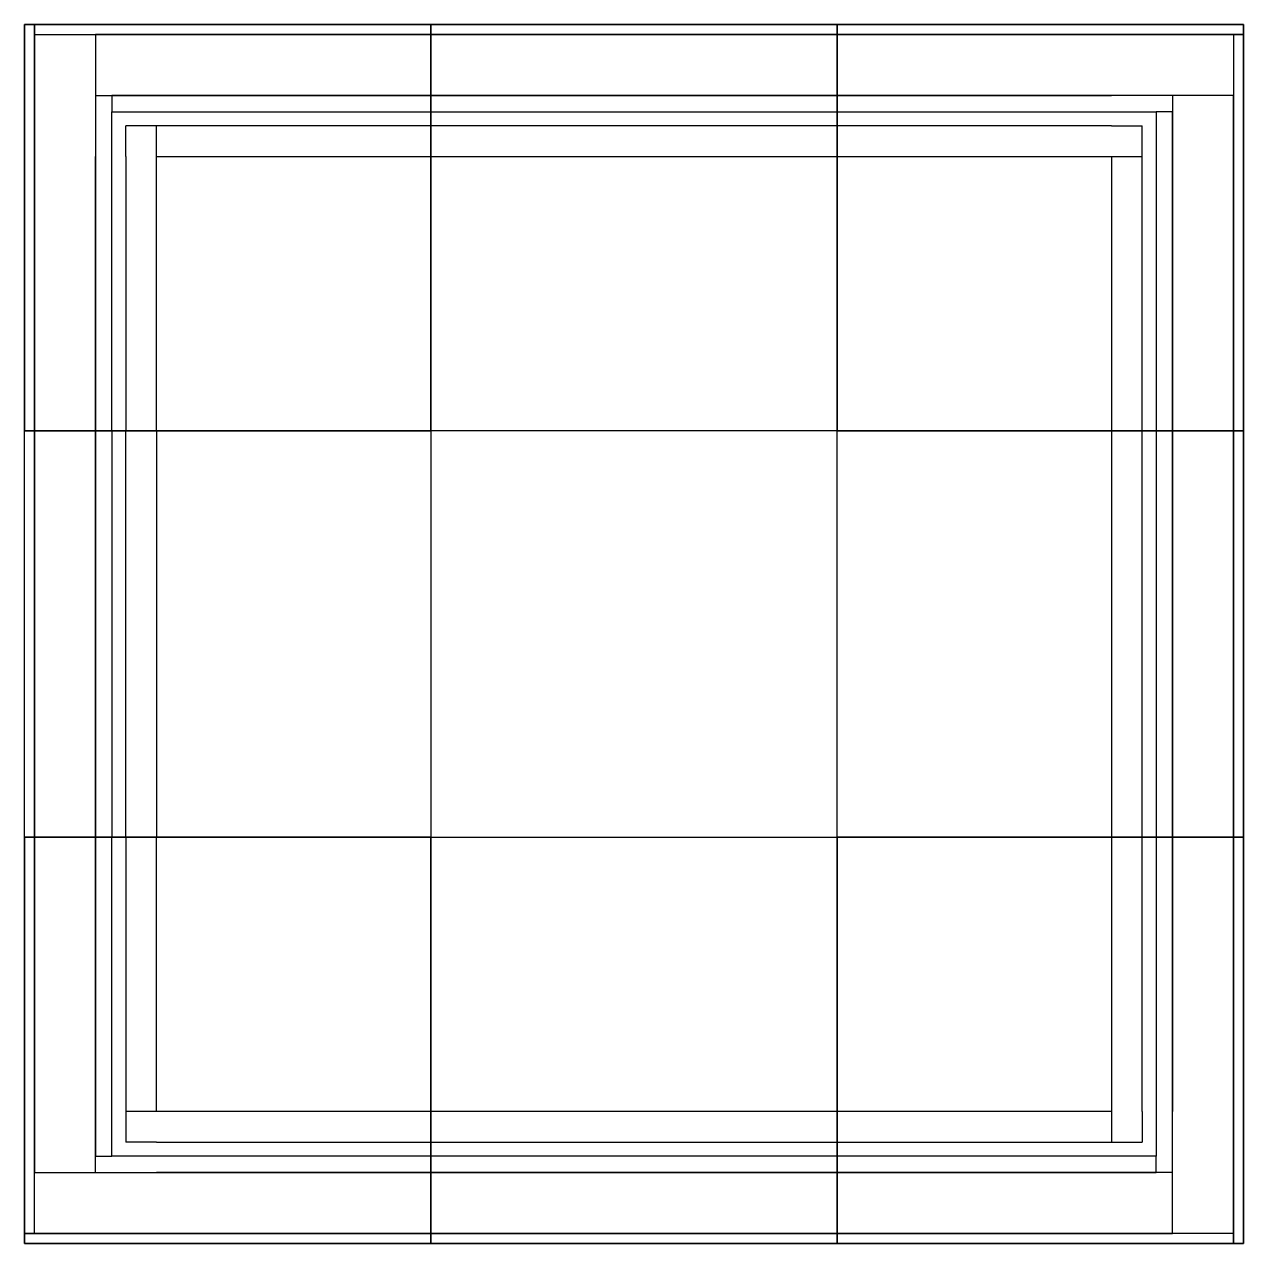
# Model space of a CAD drawing. Header units: millimetres. Extents: x -5301 to 12714, y -6651 to 5648.
# Drawn here: x -5301 to -2301, y -702 to 2298 of the extents above; entities that cross this region are included whole.
import ezdxf

# ---------------------------------------------------------------- set-up
doc = ezdxf.new("R2010")
doc.units = ezdxf.units.MM

# ---------------------------------------------------------------- blocks, each defined once
blk = doc.blocks.new('Internal-External 1m')
for points in [[(-250, 328.8), (-1250, 328.8), (-1250, 253.8), (-250, 253.8)], [(-250, 253.8), (-250, 328.8)], [(-250, 218.8), (-1250, 218.8), (-1250, 178.8), (-250, 178.8), (-250, 218.8)], [(-550, 3.8), (-475, 3.8)], [(-440, 3.8), (-400, 3.8)]]:
    blk.add_lwpolyline(points)
for points in [[(-1250, 28.8), (-250, 28.8), (-250, 178.8), (-1250, 178.8)], [(-1250, 3.8), (-250, 3.8), (-250, 28.8), (-1250, 28.8)]]:
    blk.add_lwpolyline(points, close=True)
blk = doc.blocks.new('Internal Corner SE')
for p, q in [((675, 325), (675, 250)), ((750, 325), (750, 250)), ((675, 250), (750, 250))]:
    blk.add_line(p, q)
for points in [[(750, 325), (750, 1000), (675, 1000), (675, 325)], [(825, 175), (825, 1000), (785, 1000), (785, 215)], [(825, 0), (975, 0), (975, 1000), (825, 1000), (825, 325)], [(675, 325), (0, 325), (0, 250), (675, 250)], [(1000, 250), (1000, 325)], [(785, 215), (0, 215), (0, 175), (785, 175), (785, 215)], [(700, 0), (775, 0)], [(810, 0), (850, 0)]]:
    blk.add_lwpolyline(points)
for points in [[(1000, 0), (1000, 1000), (975, 1000), (975, 0)], [(0, 25), (825, 25), (825, 175), (0, 175)], [(0, 0), (975, 0), (975, 25), (0, 25)]]:
    blk.add_lwpolyline(points, close=True)

msp = doc.modelspace()

# ---------------------------------------------------------------- linework, layer by layer
at = {"color": 242, "true_color": 0xcd2027}
for points in [[(-5300.5, 2298.3), (-4300.5, 2298.3), (-4300.5, 1298.3), (-5300.5, 1298.3)], [(-5300.5, 2298.3), (-4300.5, 2298.3), (-4300.5, 1298.3), (-5300.5, 1298.3)], [(-4300.5, 2298.3), (-3300.5, 2298.3), (-3300.5, 1298.3), (-4300.5, 1298.3)], [(-3300.5, 2298.3), (-3300.5, 1298.3), (-4300.5, 1298.3), (-4300.5, 2298.3)], [(-3300.5, 2298.3), (-3300.5, 1298.3), (-4300.5, 1298.3), (-4300.5, 2298.3)], [(-3300.5, 2298.3), (-2300.5, 2298.3), (-2300.5, 1298.3), (-3300.5, 1298.3)], [(-3300.5, 2298.3), (-2300.5, 2298.3), (-2300.5, 1298.3), (-3300.5, 1298.3)], [(-3300.5, 2298.3), (-2300.5, 2298.3), (-2300.5, 1298.3), (-3300.5, 1298.3)], [(-5300.5, 1298.3), (-4300.5, 1298.3), (-4300.5, 298.3), (-5300.5, 298.3)], [(-5300.5, 1298.3), (-4300.5, 1298.3), (-4300.5, 298.3), (-5300.5, 298.3)], [(-5300.5, 1298.3), (-4300.5, 1298.3), (-4300.5, 298.3), (-5300.5, 298.3)], [(-3300.5, 1298.3), (-2300.5, 1298.3), (-2300.5, 298.3), (-3300.5, 298.3)], [(-2300.5, 298.3), (-3300.5, 298.3), (-3300.5, 1298.3), (-2300.5, 1298.3)], [(-2300.5, 298.3), (-3300.5, 298.3), (-3300.5, 1298.3), (-2300.5, 1298.3)], [(-5300.5, 298.3), (-4300.5, 298.3), (-4300.5, -701.7), (-5300.5, -701.7)], [(-5300.5, 298.3), (-4300.5, 298.3), (-4300.5, -701.7), (-5300.5, -701.7)], [(-5300.5, 298.3), (-4300.5, 298.3), (-4300.5, -701.7), (-5300.5, -701.7)], [(-4300.5, 298.3), (-3300.5, 298.3), (-3300.5, -701.7), (-4300.5, -701.7)], [(-4300.5, 298.3), (-3300.5, 298.3), (-3300.5, -701.7), (-4300.5, -701.7)], [(-4300.5, 298.3), (-3300.5, 298.3), (-3300.5, -701.7), (-4300.5, -701.7)], [(-3300.5, 298.3), (-2300.5, 298.3), (-2300.5, -701.7), (-3300.5, -701.7)], [(-3300.5, 298.3), (-2300.5, 298.3), (-2300.5, -701.7), (-3300.5, -701.7)], [(-3300.5, 298.3), (-2300.5, 298.3), (-2300.5, -701.7), (-3300.5, -701.7)]]:
    msp.add_lwpolyline(points, close=True, dxfattribs=at)

# ---------------------------------------------------------------- block references
for name, p, rotation in [('Internal Corner SE', (-4300.5, 2298.3), 180), ('Internal-External 1m', (-4550.5, 2302.2), 180), ('Internal Corner SE', (-2300.5, 1298.3), 90), ('Internal-External 1m', (-2296.7, 1548.3), 89.99999999999999), ('Internal Corner SE', (-5300.5, 298.3), 270)]:
    msp.add_blockref(name, p, dxfattribs=dict(rotation=rotation))
at = {"xscale": -1, "rotation": 270}
msp.add_blockref('Internal-External 1m', (-5304.4, 1548.3), dxfattribs=at)
for name, p in [('Internal Corner SE', (-3300.5, -701.7)), ('Internal-External 1m', (-3050.5, -705.5))]:
    msp.add_blockref(name, p)

doc.saveas('drawing.dxf')
